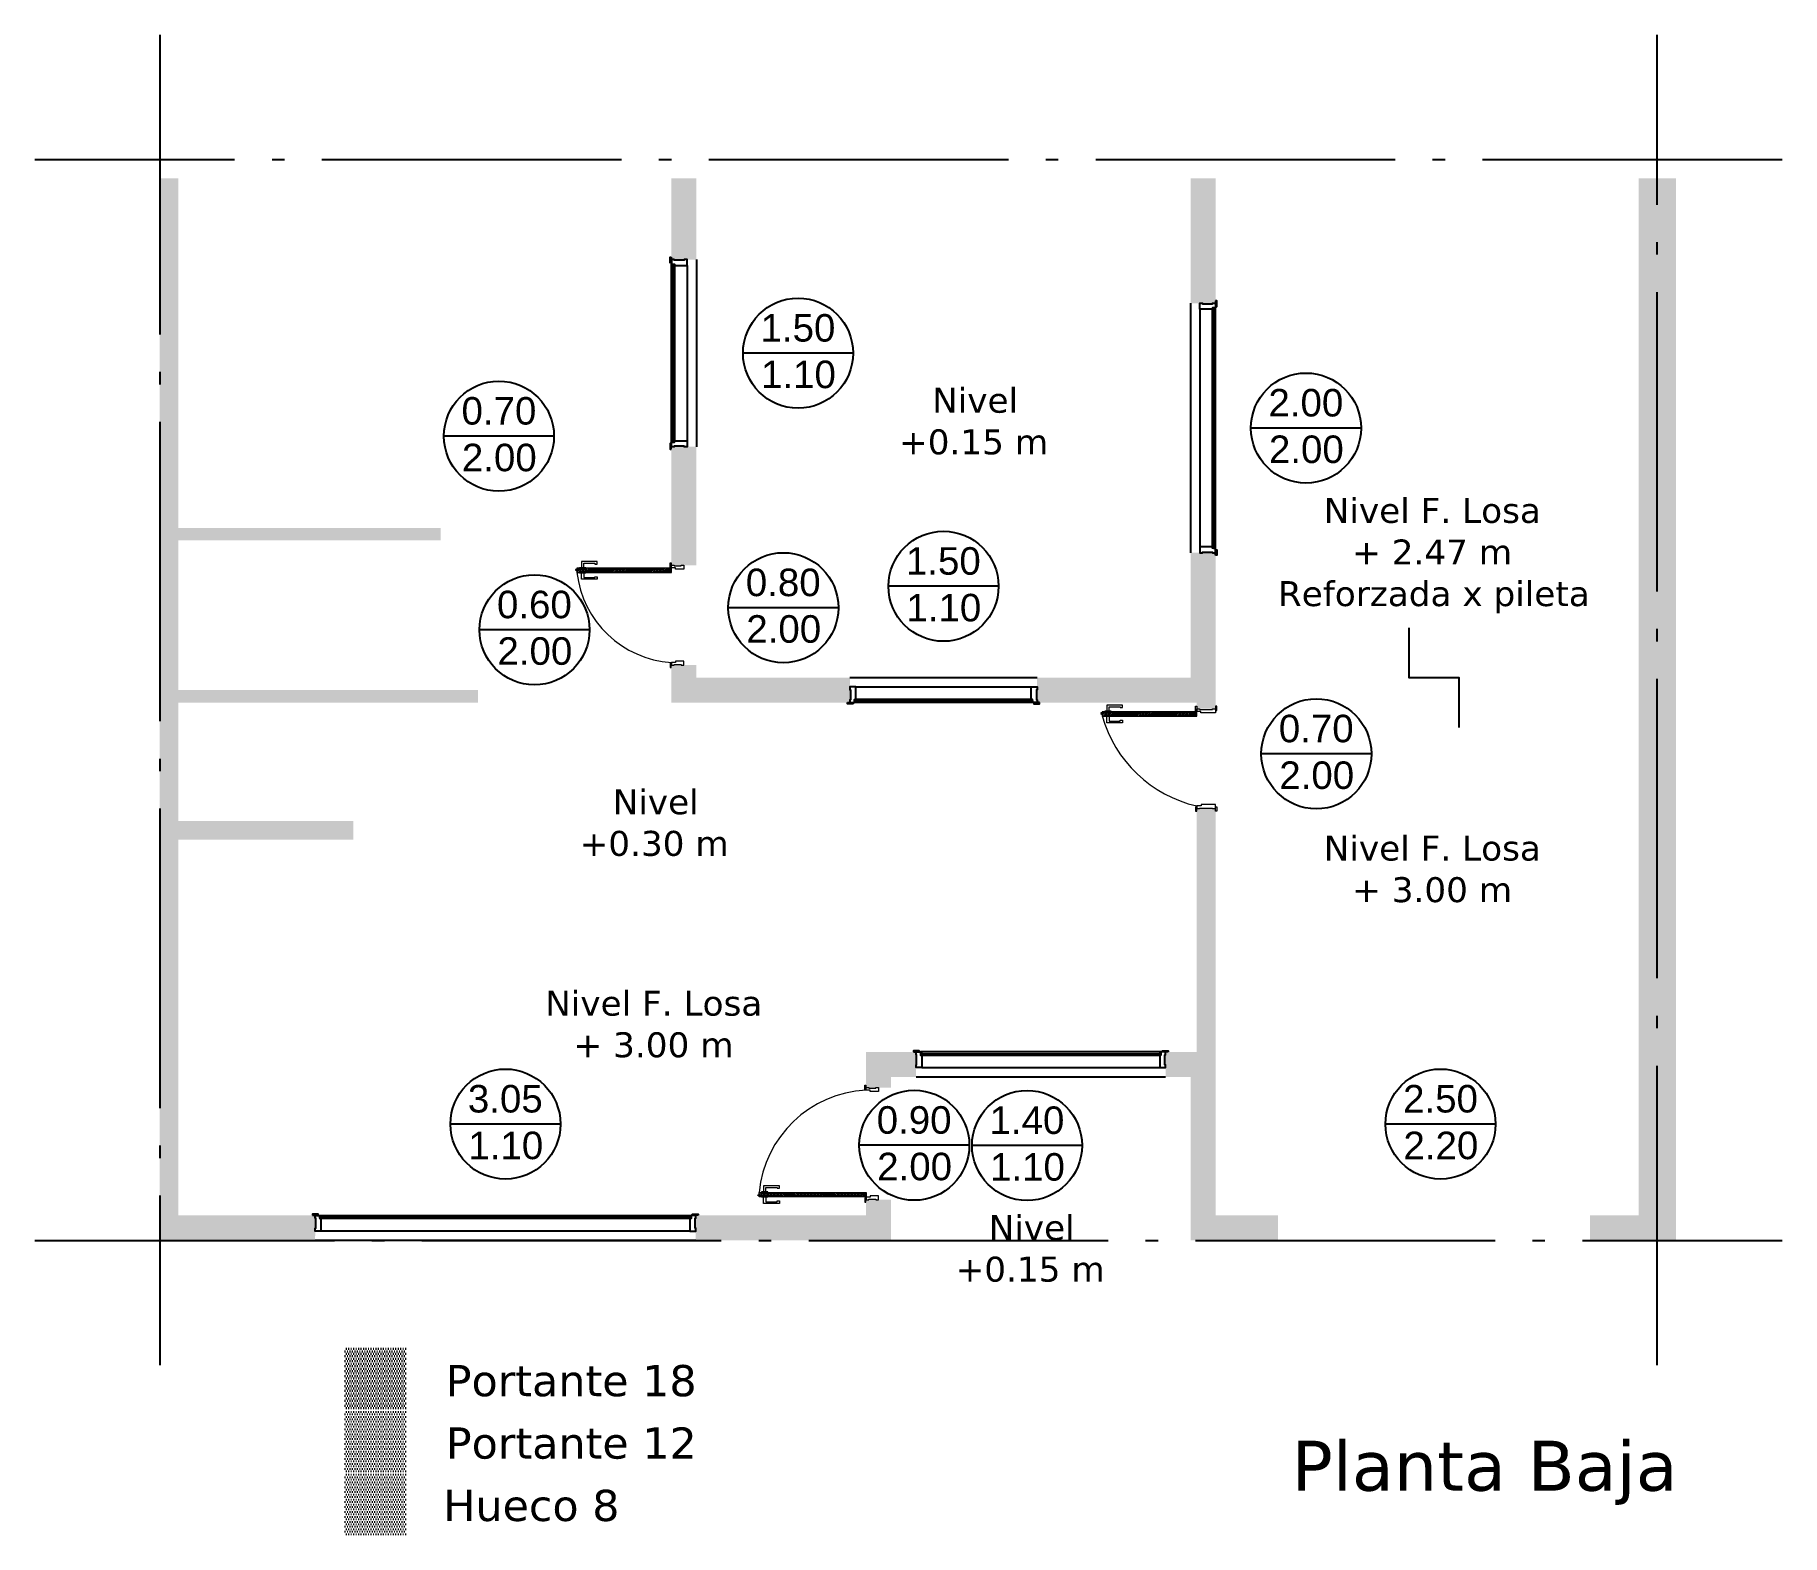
# Model space of a CAD drawing. Header units: millimetres. Extents: x 1518 to 3571, y 1479 to 1743.
# Drawn here: x 1528.04 to 1542.04, y 1533.23 to 1545.25 of the extents above; entities that cross this region are included whole.
import ezdxf
from ezdxf.enums import TextEntityAlignment as Align

# ---------------------------------------------------------------- set-up
doc = ezdxf.new("R2010")
doc.units = ezdxf.units.MM
doc.linetypes.add('ACAD_ISO04W100', pattern=[30, 24, -3, 0, -3])
for name, color, linetype in [('0-Límites', 2, 'Continuous'), ('2 - Pisos', 252, 'Continuous'), ('2-Muro 15', 160, 'Continuous'), ('2-Muro 8', 253, 'Continuous'), ('3-Ventanas', 7, 'Continuous'), ('7-Nomen. Carpintería', 7, 'Continuous')]:
    doc.layers.add(name, color=color, linetype=linetype)
doc.layers.add('2-Muro 20', color=10, linetype='Continuous', lineweight=30)
doc.layers.add('3-Puertas', color=7, linetype='Continuous', lineweight=0)
doc.styles.add('ARIAL', font='ARIAL.TTF')
doc.styles.get("Standard").update_dxf_attribs({"font": 'ARIAL.TTF'})
pattern_1 = [(0, (-2040.129378, -198.48109), (0.009921875, 0.01984375), [0, -0.01984375])]
pattern_2 = [(0, (-2040.129378, -198.4810906), (0.00396875, 0.0079375), [0, -0.0079375])]
pattern_3 = [(0, (-2040.079378, -198.48109), (0.009921875, 0.01984375), [0, -0.01984375])]

msp = doc.modelspace()

# ---------------------------------------------------------------- texts
at = {"color": 7, "width": 1.367794766338193e-13, "attachment_point": 1}
for s, insert, char_height in [('\\pi-0.98338;{\\fVerdana|b0|i0|c0|p34;Portante 18}', (1532.32, 1534.593), 0.25), ('\\pi-0.98245;{\\fVerdana|b0|i0|c0|p34;Portante 12}', (1532.32, 1534.093), 0.25), ('\\pi-1.514;{\\fVerdana|b0|i0|c0|p34;Planta Baja}', (1539.628, 1533.986), 0.4), ('\\pi-0.67705;{\\fVerdana|b0|i0|c0|p34;Hueco 8}', (1531.994, 1533.593), 0.25)]:
    msp.add_mtext(s, dxfattribs=dict(at, insert=insert, char_height=char_height))
at = {"layer": '2 - Pisos', "color": 7, "char_height": 0.2, "width": 8.94817, "attachment_point": 1}
for s, insert in [('\\pi4.1584;{\\fVerdana|b0|i0|c0|p34;Nivel \\P\\pi3.893;+0.15 m}', (1531.076, 1542.425)), ('\\pi3.6176;{\\fVerdana|b0|i0|c0|p34;Nivel F. Losa\\P\\pi3.8447;+ 2.47 m\\P\\pi3.2501;Reforzada x pileta}', (1534.755, 1541.542)), ('\\pi4.1584;{\\fVerdana|b0|i0|c0|p34;Nivel \\P\\pi3.893;+0.30 m}', (1528.516, 1539.207)), ('\\pi3.6176;{\\fVerdana|b0|i0|c0|p34;Nivel F. Losa\\P\\pi3.8447;+ 3.00 m}', (1534.755, 1538.836)), ('\\pi3.6176;{\\fVerdana|b0|i0|c0|p34;Nivel F. Losa\\P\\pi3.8447;+ 3.00 m}', (1528.516, 1537.593)), ('\\pi4.1584;{\\fVerdana|b0|i0|c0|p34;Nivel \\P\\pi3.893;+0.15 m}', (1531.529, 1535.795))]:
    msp.add_mtext(s, dxfattribs=dict(at, insert=insert))
at = {"layer": '7-Nomen. Carpintería', "color": 1, "style": 'ARIAL', "flags": 4}
for tag, p in [('1.50', (1534.159, 1542.905)), ('1.10', (1534.163, 1542.532)), ('2.00', (1538.229, 1542.305)), ('0.70', (1531.763, 1542.24)), ('2.00', (1531.766, 1541.866)), ('2.00', (1538.233, 1541.932)), ('1.50', (1535.324, 1541.037)), ('0.80', (1534.041, 1540.865)), ('0.60', (1532.047, 1540.688)), ('1.10', (1535.328, 1540.663)), ('2.00', (1534.045, 1540.492)), ('2.00', (1532.051, 1540.315)), ('0.70', (1538.312, 1539.694)), ('2.00', (1538.316, 1539.32)), ('3.05', (1531.814, 1536.727)), ('2.50', (1539.308, 1536.727)), ('0.90', (1535.09, 1536.557)), ('1.40', (1535.994, 1536.555)), ('1.10', (1531.818, 1536.353)), ('2.20', (1539.311, 1536.353)), ('2.00', (1535.094, 1536.184)), ('1.10', (1535.998, 1536.181))]:
    msp.add_attdef(tag, text='P1', height=0.2206, dxfattribs=at).set_placement(p, align=Align.MIDDLE_CENTER)

# ---------------------------------------------------------------- hatches: boundary and pattern name
at = {"layer": '2-Muro 15'}
h = msp.add_hatch(dxfattribs=at)
h.set_pattern_fill('DOTS', color=256, scale=0.005, style=0)
h.set_pattern_definition(pattern_2)
h.paths.add_polyline_path([(1529.195, 1544.102), (1529.045, 1544.102), (1529.045, 1538.802), (1530.595, 1538.802), (1530.595, 1538.952), (1529.195, 1538.952)])
h.paths.add_polyline_path([(1529.195, 1538.802), (1529.045, 1538.802), (1529.045, 1535.792), (1529.195, 1535.792)])
h = msp.add_hatch(dxfattribs=at)
h.set_pattern_fill('DOTS', color=256, scale=0.005, style=0)
h.set_pattern_definition(pattern_2)
h.paths.add_polyline_path([(1537.505, 1539.052), (1537.482, 1539.052), (1537.355, 1539.052), (1537.355, 1537.102), (1537.505, 1537.102)])
h.paths.add_polyline_path([(1537.505, 1539.902), (1537.355, 1539.902), (1537.355, 1539.852), (1537.426, 1539.852), (1537.505, 1539.852)])
h = msp.add_hatch(dxfattribs=at)
h.set_pattern_fill('DOTS', color=256, scale=0.0125, style=0)
h.set_pattern_definition([(0, (-250.983089, 663.613582), (0.009921875, 0.01984375), [0, -0.01984375])])
h.paths.add_polyline_path([(1530.522, 1533.73), (1531.022, 1533.73), (1531.022, 1534.23), (1530.522, 1534.23)])
at = {"layer": '2-Muro 20'}
h = msp.add_hatch(dxfattribs=at)
h.set_pattern_fill('DOTS', color=256, scale=0.0125, style=0)
h.set_pattern_definition(pattern_1)
h.paths.add_polyline_path([(1541.045, 1544.102), (1540.895, 1544.102), (1540.895, 1535.792), (1540.505, 1535.792), (1540.505, 1535.592), (1541.045, 1535.592)])
h.paths.add_polyline_path([(1541.195, 1544.102), (1541.045, 1544.102), (1541.045, 1535.592), (1541.195, 1535.592)])
h.paths.add_polyline_path([(1538.005, 1535.792), (1537.305, 1535.792), (1537.305, 1535.592), (1538.005, 1535.592)])
h.paths.add_polyline_path([(1534.905, 1535.792), (1533.34, 1535.792), (1533.34, 1535.592), (1534.905, 1535.592)])
h.paths.add_polyline_path([(1530.292, 1535.793), (1529.045, 1535.792), (1529.045, 1535.592), (1530.29, 1535.592)])
h.paths.add_polyline_path([(1534.575, 1540.102), (1533.345, 1540.102), (1533.345, 1540.202), (1533.145, 1540.202), (1533.145, 1539.902), (1534.575, 1539.902)])
h.paths.add_polyline_path([(1533.345, 1541.952), (1533.145, 1541.952), (1533.145, 1541.002), (1533.166, 1541.002), (1533.345, 1541.002)])
h.paths.add_polyline_path([(1533.345, 1544.102), (1533.145, 1544.102), (1533.145, 1543.452), (1533.345, 1543.452)])
h.paths.add_polyline_path([(1537.505, 1544.102), (1537.305, 1544.102), (1537.305, 1543.102), (1537.505, 1543.102)])
h.paths.add_polyline_path([(1537.505, 1541.102), (1537.305, 1541.102), (1537.305, 1540.102), (1536.075, 1540.102), (1536.075, 1539.902), (1537.505, 1539.902)])
h = msp.add_hatch(dxfattribs=at)
h.set_pattern_fill('DOTS', color=256, scale=0.0125, style=0)
h.set_pattern_definition(pattern_1)
h.paths.add_polyline_path([(1534.905, 1535.917), (1534.705, 1535.917), (1534.705, 1535.792), (1534.905, 1535.792)])
h.paths.add_polyline_path([(1535.105, 1537.102), (1534.705, 1537.102), (1534.705, 1536.817), (1534.805, 1536.817), (1534.905, 1536.817), (1534.905, 1536.902), (1535.105, 1536.902)])
h.paths.add_polyline_path([(1537.505, 1537.102), (1537.105, 1537.102), (1537.105, 1536.902), (1537.305, 1536.902), (1537.305, 1535.792), (1537.505, 1535.792)])
h = msp.add_hatch(dxfattribs=at)
h.set_pattern_fill('DOTS', color=256, scale=0.0125, style=0)
h.set_pattern_definition([(0, (-250.983089, 663.363582), (0.009921875, 0.01984375), [0, -0.01984375])])
h.paths.add_polyline_path([(1531.022, 1534.23), (1531.022, 1534.73), (1530.522, 1534.73), (1530.522, 1534.23)])
at = {"layer": '2-Muro 8'}
h = msp.add_hatch(dxfattribs=at)
h.set_pattern_fill('DOTS', color=256, scale=0.0125, style=0)
h.set_pattern_definition(pattern_3)
h.paths.add_polyline_path([(1531.295, 1541.202), (1531.295, 1541.302), (1529.195, 1541.302), (1529.195, 1541.202)])
h = msp.add_hatch(dxfattribs=at)
h.set_pattern_fill('DOTS', color=256, scale=0.0125, style=0)
h.set_pattern_definition(pattern_3)
h.paths.add_polyline_path([(1531.595, 1540.002), (1529.195, 1540.002), (1529.195, 1539.902), (1531.595, 1539.902)])
h = msp.add_hatch(dxfattribs=at)
h.set_pattern_fill('DOTS', color=256, scale=0.0125, style=0)
h.set_pattern_definition([(0, (-250.983089, 663.863582), (0.009921875, 0.01984375), [0, -0.01984375])])
h.paths.add_polyline_path([(1531.022, 1533.73), (1530.522, 1533.73), (1530.522, 1533.23), (1531.022, 1533.23)])
at = {"layer": '3-Puertas'}
h = msp.add_hatch(dxfattribs=at)
h.set_pattern_fill('CORK', color=252, scale=0.003, angle=675, style=0)
h.set_pattern_definition([(225, (1649.038119, 1662.58015), (-0.0067351921, 0.0067351921), []), (90, (1649.03812, 1662.573415), (0.02694078, 1e-17), [0.01347039, -0.01347039]), (90, (1649.036435, 1662.57173), (0.02694078, 1e-17), [0.01347039, -0.01347039]), (90, (1649.03475, 1662.570047), (0.02694078, 1e-17), [0.01347039, -0.01347039])])
h.paths.add_polyline_path([(1532.388, 1540.944), (1533.145, 1540.944), (1533.145, 1540.978), (1532.388, 1540.978)])
h = msp.add_hatch(dxfattribs=at)
h.set_pattern_fill('CORK', color=252, scale=0.003, angle=675, style=0)
h.set_pattern_definition([(225, (1653.148119, 1661.43015), (-0.0067351921, 0.0067351921), []), (90, (1653.14812, 1661.423415), (0.02694078, 1e-17), [0.01347039, -0.01347039]), (90, (1653.146435, 1661.42173), (0.02694078, 1e-17), [0.01347039, -0.01347039]), (90, (1653.14475, 1661.420047), (0.02694078, 1e-17), [0.01347039, -0.01347039])])
h.paths.add_polyline_path([(1536.598, 1539.794), (1537.355, 1539.794), (1537.355, 1539.828), (1536.598, 1539.828)])
h = msp.add_hatch(dxfattribs=at)
h.set_pattern_fill('CORK', color=252, scale=0.003, angle=675, style=0)
h.set_pattern_definition([(135, (1650.598119, 1414.339592), (-0.0067351921, -0.0067351921), []), (270, (1650.59812, 1414.346327), (0.02694078, -1e-17), [0.01347039, -0.01347039]), (270, (1650.596435, 1414.34801), (0.02694078, -1e-17), [0.01347039, -0.01347039]), (270, (1650.59475, 1414.349695), (0.02694078, -1e-17), [0.01347039, -0.01347039])])
h.paths.add_polyline_path([(1533.848, 1535.975), (1534.705, 1535.975), (1534.705, 1535.942), (1533.848, 1535.942)])

# ---------------------------------------------------------------- linework, layer by layer
at = {"layer": '0-Límites', "linetype": 'ACAD_ISO04W100', "ltscale": 0.1}
for p, q in [((1529.045, 1545.252), (1529.045, 1534.592)), ((1541.045, 1534.592), (1541.045, 1545.252)), ((1541.045, 1534.592), (1541.045, 1545.252)), ((1542.045, 1544.252), (1528.045, 1544.252)), ((1528.045, 1535.592), (1542.045, 1535.592))]:
    msp.add_line(p, q, dxfattribs=at)
at = {"layer": '2 - Pisos'}
msp.add_lwpolyline([(1539.055, 1540.502), (1539.055, 1540.102), (1539.455, 1540.102), (1539.455, 1539.702)], dxfattribs=at)
at = {"layer": '3-Puertas', "color": 7}
for points in [[(1532.408, 1540.983), (1532.408, 1540.978), (1532.458, 1540.978), (1532.458, 1540.983)], [(1532.388, 1540.957), (1532.388, 1540.969), (1532.377, 1540.969), (1532.377, 1540.965)], [(1532.408, 1540.939), (1532.408, 1540.944), (1532.458, 1540.944), (1532.458, 1540.939)], [(1536.598, 1539.807), (1536.598, 1539.819), (1536.587, 1539.819), (1536.587, 1539.815)], [(1536.618, 1539.833), (1536.618, 1539.828), (1536.668, 1539.828), (1536.668, 1539.833)], [(1536.618, 1539.789), (1536.618, 1539.794), (1536.668, 1539.794), (1536.668, 1539.789)], [(1533.848, 1535.963), (1533.848, 1535.951), (1533.837, 1535.951), (1533.837, 1535.955)], [(1533.868, 1535.98), (1533.868, 1535.975), (1533.918, 1535.975), (1533.918, 1535.98)], [(1533.868, 1535.937), (1533.868, 1535.942), (1533.918, 1535.942), (1533.918, 1535.937)]]:
    msp.add_lwpolyline(points, close=True, dxfattribs=at)
for points in [[(1532.442, 1540.983), (1532.442, 1541.019), (1532.532, 1541.019), (1532.532, 1541.012), (1532.55, 1541.012), (1532.55, 1541.032), (1532.424, 1541.032), (1532.424, 1540.983)], [(1532.442, 1540.939), (1532.442, 1540.903), (1532.532, 1540.903), (1532.532, 1540.91), (1532.55, 1540.91), (1532.55, 1540.89), (1532.424, 1540.89), (1532.424, 1540.939)], [(1536.652, 1539.833), (1536.652, 1539.869), (1536.742, 1539.869), (1536.742, 1539.862), (1536.76, 1539.862), (1536.76, 1539.882), (1536.634, 1539.882), (1536.634, 1539.833)], [(1536.652, 1539.789), (1536.652, 1539.753), (1536.742, 1539.753), (1536.742, 1539.76), (1536.76, 1539.76), (1536.76, 1539.74), (1536.634, 1539.74), (1536.634, 1539.789)], [(1533.902, 1535.98), (1533.902, 1536.016), (1533.992, 1536.016), (1533.992, 1536.01), (1534.01, 1536.01), (1534.01, 1536.029), (1533.884, 1536.029), (1533.884, 1535.98)], [(1533.902, 1535.937), (1533.902, 1535.901), (1533.992, 1535.901), (1533.992, 1535.908), (1534.01, 1535.908), (1534.01, 1535.888), (1533.884, 1535.888), (1533.884, 1535.937)]]:
    msp.add_lwpolyline(points, dxfattribs=at)
at = {"layer": '3-Puertas', "color": 2}
for points in [[(1533.144, 1541.022), (1533.144, 1540.987), (1533.134, 1540.987), (1533.134, 1541.022), (1533.144, 1541.022)], [(1533.145, 1540.981), (1533.145, 1540.981), (1533.145, 1540.981), (1533.145, 1541.002), (1533.166, 1541.002), (1533.166, 1540.997), (1533.222, 1540.997), (1533.222, 1541.002), (1533.245, 1541.002), (1533.245, 1541.002), (1533.245, 1540.971), (1533.245, 1540.971), (1533.245, 1540.971), (1533.245, 1540.971), (1533.178, 1540.971), (1533.178, 1540.971), (1533.178, 1540.971), (1533.178, 1540.981), (1533.145, 1540.981)], [(1533.144, 1540.182), (1533.144, 1540.217), (1533.134, 1540.217), (1533.134, 1540.182), (1533.144, 1540.182)], [(1533.145, 1540.224), (1533.145, 1540.224), (1533.145, 1540.224), (1533.145, 1540.202), (1533.167, 1540.202), (1533.167, 1540.207), (1533.222, 1540.207), (1533.222, 1540.202), (1533.245, 1540.202), (1533.245, 1540.202), (1533.245, 1540.234), (1533.245, 1540.234), (1533.245, 1540.234), (1533.245, 1540.234), (1533.179, 1540.234), (1533.179, 1540.234), (1533.179, 1540.234), (1533.179, 1540.224), (1533.145, 1540.224)], [(1537.354, 1539.872), (1537.354, 1539.837), (1537.344, 1539.837), (1537.344, 1539.872), (1537.354, 1539.872)], [(1537.506, 1539.872), (1537.506, 1539.838), (1537.516, 1539.838), (1537.516, 1539.872), (1537.506, 1539.872)], [(1537.355, 1539.831), (1537.355, 1539.831), (1537.355, 1539.831), (1537.355, 1539.852), (1537.376, 1539.852), (1537.376, 1539.847), (1537.482, 1539.847), (1537.482, 1539.852), (1537.505, 1539.852), (1537.505, 1539.852), (1537.505, 1539.821), (1537.505, 1539.821), (1537.505, 1539.821), (1537.505, 1539.821), (1537.388, 1539.821), (1537.388, 1539.821), (1537.388, 1539.821), (1537.388, 1539.831), (1537.355, 1539.831)], [(1537.354, 1539.032), (1537.354, 1539.067), (1537.344, 1539.067), (1537.344, 1539.032), (1537.354, 1539.032)], [(1537.355, 1539.074), (1537.355, 1539.074), (1537.355, 1539.074), (1537.355, 1539.052), (1537.377, 1539.052), (1537.377, 1539.057), (1537.482, 1539.057), (1537.482, 1539.052), (1537.505, 1539.052), (1537.505, 1539.052), (1537.505, 1539.084), (1537.505, 1539.084), (1537.505, 1539.084), (1537.505, 1539.084), (1537.389, 1539.084), (1537.389, 1539.084), (1537.389, 1539.084), (1537.389, 1539.074), (1537.355, 1539.074)], [(1537.506, 1539.032), (1537.506, 1539.067), (1537.516, 1539.067), (1537.516, 1539.032), (1537.506, 1539.032)], [(1534.704, 1536.837), (1534.704, 1536.802), (1534.694, 1536.802), (1534.694, 1536.837), (1534.704, 1536.837)], [(1534.705, 1536.796), (1534.705, 1536.796), (1534.705, 1536.796), (1534.705, 1536.817), (1534.727, 1536.817), (1534.727, 1536.812), (1534.782, 1536.812), (1534.782, 1536.817), (1534.805, 1536.817), (1534.805, 1536.817), (1534.805, 1536.786), (1534.805, 1536.786), (1534.805, 1536.786), (1534.805, 1536.786), (1534.739, 1536.786), (1534.739, 1536.786), (1534.739, 1536.786), (1534.739, 1536.796), (1534.705, 1536.796)], [(1534.705, 1535.939), (1534.705, 1535.939), (1534.705, 1535.939), (1534.705, 1535.917), (1534.726, 1535.917), (1534.726, 1535.922), (1534.782, 1535.922), (1534.782, 1535.917), (1534.805, 1535.917), (1534.805, 1535.917), (1534.805, 1535.949), (1534.805, 1535.949), (1534.805, 1535.949), (1534.805, 1535.949), (1534.738, 1535.949), (1534.738, 1535.949), (1534.738, 1535.949), (1534.738, 1535.939), (1534.705, 1535.939)], [(1534.704, 1535.897), (1534.704, 1535.932), (1534.694, 1535.932), (1534.694, 1535.897), (1534.704, 1535.897)]]:
    msp.add_lwpolyline(points, dxfattribs=at)
for points in [[(1532.388, 1540.944), (1533.145, 1540.944), (1533.145, 1540.978), (1532.388, 1540.978)], [(1536.598, 1539.794), (1537.355, 1539.794), (1537.355, 1539.828), (1536.598, 1539.828)], [(1533.848, 1535.975), (1534.705, 1535.975), (1534.705, 1535.942), (1533.848, 1535.942)]]:
    msp.add_lwpolyline(points, close=True, dxfattribs=at)
at = {"layer": '3-Puertas', "color": 251}
for centre, radius, start, end in [((1533.196, 1541.035), 0.813, 186.3891, 266.3881), ((1537.582, 1540.07), 1.022, 195.6335, 257.1437), ((1534.751, 1535.89), 0.907, 92.9364, 174.6174)]:
    msp.add_arc(centre, radius, start, end, dxfattribs=at)
at = {"layer": '3-Ventanas'}
for p, q in [((1533.145, 1542), (1533.145, 1543.405)), ((1533.27, 1543.405), (1533.27, 1542)), ((1533.345, 1543.452), (1533.345, 1541.952)), ((1537.305, 1543.102), (1537.305, 1541.102)), ((1537.38, 1543.055), (1537.38, 1541.15)), ((1537.505, 1541.15), (1537.505, 1543.055)), ((1534.575, 1540.102), (1536.075, 1540.102)), ((1534.622, 1540.027), (1536.028, 1540.027)), ((1536.028, 1539.902), (1534.622, 1539.902)), ((1537.058, 1537.102), (1535.152, 1537.102)), ((1535.152, 1536.977), (1537.058, 1536.977)), ((1535.105, 1536.902), (1537.105, 1536.902)), ((1530.337, 1535.792), (1533.293, 1535.792)), ((1533.293, 1535.667), (1530.337, 1535.667)), ((1533.34, 1535.592), (1530.29, 1535.592))]:
    msp.add_line(p, q, dxfattribs=at)
at = {"layer": '3-Ventanas', "color": 251}
for p, q in [((1533.161, 1543.405), (1533.161, 1542)), ((1537.488, 1543.055), (1537.488, 1541.15)), ((1534.622, 1539.919), (1536.028, 1539.919)), ((1535.152, 1537.086), (1537.058, 1537.086)), ((1533.293, 1535.776), (1530.337, 1535.776))]:
    msp.add_line(p, q, dxfattribs=at)
at = {"layer": '3-Ventanas', "color": 1}
for p, q in [((1533.168, 1543.413), (1533.163, 1543.413)), ((1533.163, 1542.002), (1533.163, 1543.403)), ((1533.168, 1542.002), (1533.168, 1543.403)), ((1537.481, 1543.063), (1537.486, 1543.063)), ((1537.481, 1541.152), (1537.481, 1543.053)), ((1537.486, 1541.152), (1537.486, 1543.053)), ((1533.168, 1541.992), (1533.163, 1541.992)), ((1537.481, 1541.142), (1537.486, 1541.142)), ((1534.614, 1539.926), (1534.614, 1539.921)), ((1536.026, 1539.926), (1534.624, 1539.926)), ((1536.026, 1539.921), (1534.624, 1539.921)), ((1536.036, 1539.926), (1536.036, 1539.921)), ((1535.144, 1537.079), (1535.144, 1537.084)), ((1537.056, 1537.084), (1535.154, 1537.084)), ((1537.056, 1537.079), (1535.154, 1537.079)), ((1537.066, 1537.079), (1537.066, 1537.084)), ((1530.329, 1535.769), (1530.329, 1535.774)), ((1530.339, 1535.774), (1533.291, 1535.774)), ((1530.339, 1535.769), (1533.291, 1535.769)), ((1533.301, 1535.769), (1533.301, 1535.774))]:
    msp.add_line(p, q, dxfattribs=at)
at = {"layer": '3-Ventanas', "color": 252}
for p, q in [((1533.17, 1543.405), (1533.17, 1542)), ((1537.48, 1543.055), (1537.48, 1541.15)), ((1534.622, 1539.927), (1536.028, 1539.927)), ((1535.152, 1537.077), (1537.058, 1537.077)), ((1533.293, 1535.767), (1530.337, 1535.767))]:
    msp.add_line(p, q, dxfattribs=at)
at = {"layer": '3-Ventanas', "color": 2}
for points in [[(1533.144, 1543.472), (1533.144, 1543.427), (1533.135, 1543.427), (1533.135, 1543.472), (1533.144, 1543.472)], [(1533.27, 1543.405), (1533.27, 1543.405), (1533.27, 1543.405), (1533.27, 1543.452), (1533.247, 1543.452), (1533.247, 1543.447), (1533.167, 1543.447), (1533.167, 1543.452), (1533.145, 1543.452), (1533.145, 1543.452), (1533.145, 1543.415), (1533.145, 1543.415), (1533.145, 1543.415), (1533.145, 1543.415), (1533.17, 1543.415), (1533.17, 1543.405), (1533.17, 1543.405), (1533.17, 1543.405), (1533.27, 1543.405)], [(1537.38, 1543.055), (1537.38, 1543.055), (1537.38, 1543.055), (1537.38, 1543.102), (1537.402, 1543.102), (1537.402, 1543.097), (1537.482, 1543.097), (1537.482, 1543.102), (1537.505, 1543.102), (1537.505, 1543.102), (1537.505, 1543.065), (1537.505, 1543.065), (1537.505, 1543.065), (1537.505, 1543.065), (1537.48, 1543.065), (1537.48, 1543.055), (1537.48, 1543.055), (1537.48, 1543.055), (1537.38, 1543.055)], [(1537.505, 1543.122), (1537.505, 1543.077), (1537.515, 1543.077), (1537.515, 1543.122), (1537.505, 1543.122)], [(1533.144, 1541.932), (1533.144, 1541.977), (1533.135, 1541.977), (1533.135, 1541.932), (1533.144, 1541.932)], [(1533.27, 1542), (1533.27, 1542), (1533.27, 1542), (1533.27, 1541.952), (1533.247, 1541.952), (1533.247, 1541.957), (1533.167, 1541.957), (1533.167, 1541.952), (1533.145, 1541.952), (1533.145, 1541.952), (1533.145, 1541.99), (1533.145, 1541.99), (1533.145, 1541.99), (1533.145, 1541.99), (1533.17, 1541.99), (1533.17, 1542), (1533.17, 1542), (1533.17, 1542), (1533.27, 1542)], [(1537.38, 1541.15), (1537.38, 1541.15), (1537.38, 1541.15), (1537.38, 1541.102), (1537.402, 1541.102), (1537.402, 1541.107), (1537.482, 1541.107), (1537.482, 1541.102), (1537.505, 1541.102), (1537.505, 1541.102), (1537.505, 1541.14), (1537.505, 1541.14), (1537.505, 1541.14), (1537.505, 1541.14), (1537.48, 1541.14), (1537.48, 1541.15), (1537.48, 1541.15), (1537.48, 1541.15), (1537.38, 1541.15)], [(1537.505, 1541.082), (1537.505, 1541.127), (1537.515, 1541.127), (1537.515, 1541.082), (1537.505, 1541.082)], [(1534.622, 1540.027), (1534.622, 1540.027), (1534.622, 1540.027), (1534.575, 1540.027), (1534.575, 1540.005), (1534.58, 1540.005), (1534.58, 1539.925), (1534.575, 1539.925), (1534.575, 1539.902), (1534.575, 1539.902), (1534.612, 1539.902), (1534.612, 1539.902), (1534.612, 1539.902), (1534.612, 1539.902), (1534.612, 1539.927), (1534.622, 1539.927), (1534.622, 1539.927), (1534.622, 1539.927), (1534.622, 1540.027)], [(1536.028, 1540.027), (1536.028, 1540.027), (1536.028, 1540.027), (1536.075, 1540.027), (1536.075, 1540.005), (1536.07, 1540.005), (1536.07, 1539.925), (1536.075, 1539.925), (1536.075, 1539.902), (1536.075, 1539.902), (1536.038, 1539.902), (1536.038, 1539.902), (1536.038, 1539.902), (1536.038, 1539.902), (1536.038, 1539.927), (1536.028, 1539.927), (1536.028, 1539.927), (1536.028, 1539.927), (1536.028, 1540.027)], [(1534.555, 1539.902), (1534.6, 1539.902), (1534.6, 1539.892), (1534.555, 1539.892), (1534.555, 1539.902)], [(1536.095, 1539.902), (1536.05, 1539.902), (1536.05, 1539.892), (1536.095, 1539.892), (1536.095, 1539.902)], [(1535.085, 1537.103), (1535.13, 1537.103), (1535.13, 1537.112), (1535.085, 1537.112), (1535.085, 1537.103)], [(1535.152, 1536.977), (1535.152, 1536.977), (1535.152, 1536.977), (1535.105, 1536.977), (1535.105, 1537), (1535.11, 1537), (1535.11, 1537.08), (1535.105, 1537.08), (1535.105, 1537.102), (1535.105, 1537.102), (1535.142, 1537.102), (1535.142, 1537.102), (1535.142, 1537.102), (1535.142, 1537.102), (1535.142, 1537.077), (1535.152, 1537.077), (1535.152, 1537.077), (1535.152, 1537.077), (1535.152, 1536.977)], [(1537.058, 1536.977), (1537.058, 1536.977), (1537.058, 1536.977), (1537.105, 1536.977), (1537.105, 1537), (1537.1, 1537), (1537.1, 1537.08), (1537.105, 1537.08), (1537.105, 1537.102), (1537.105, 1537.102), (1537.068, 1537.102), (1537.068, 1537.102), (1537.068, 1537.102), (1537.068, 1537.102), (1537.068, 1537.077), (1537.058, 1537.077), (1537.058, 1537.077), (1537.058, 1537.077), (1537.058, 1536.977)], [(1537.125, 1537.103), (1537.08, 1537.103), (1537.08, 1537.112), (1537.125, 1537.112), (1537.125, 1537.103)], [(1530.27, 1535.793), (1530.315, 1535.793), (1530.315, 1535.802), (1530.27, 1535.802), (1530.27, 1535.793)], [(1533.36, 1535.793), (1533.315, 1535.793), (1533.315, 1535.802), (1533.36, 1535.802), (1533.36, 1535.793)], [(1530.337, 1535.667), (1530.337, 1535.667), (1530.337, 1535.667), (1530.29, 1535.667), (1530.29, 1535.69), (1530.295, 1535.69), (1530.295, 1535.77), (1530.29, 1535.77), (1530.29, 1535.792), (1530.29, 1535.792), (1530.327, 1535.792), (1530.327, 1535.792), (1530.327, 1535.792), (1530.327, 1535.792), (1530.327, 1535.767), (1530.337, 1535.767), (1530.337, 1535.767), (1530.337, 1535.767), (1530.337, 1535.667)], [(1533.293, 1535.667), (1533.293, 1535.667), (1533.293, 1535.667), (1533.34, 1535.667), (1533.34, 1535.69), (1533.335, 1535.69), (1533.335, 1535.77), (1533.34, 1535.77), (1533.34, 1535.792), (1533.34, 1535.792), (1533.303, 1535.792), (1533.303, 1535.792), (1533.303, 1535.792), (1533.303, 1535.792), (1533.303, 1535.767), (1533.293, 1535.767), (1533.293, 1535.767), (1533.293, 1535.767), (1533.293, 1535.667)]]:
    msp.add_lwpolyline(points, dxfattribs=at)
for points in [[(1533.145, 1543.405), (1533.145, 1543.415), (1533.161, 1543.415), (1533.161, 1543.405)], [(1537.505, 1543.055), (1537.505, 1543.065), (1537.488, 1543.065), (1537.488, 1543.055)], [(1533.145, 1541.99), (1533.145, 1542), (1533.161, 1542), (1533.161, 1541.99)], [(1537.505, 1541.14), (1537.505, 1541.15), (1537.488, 1541.15), (1537.488, 1541.14)], [(1534.622, 1539.902), (1534.612, 1539.902), (1534.612, 1539.919), (1534.622, 1539.919)], [(1536.038, 1539.902), (1536.028, 1539.902), (1536.028, 1539.919), (1536.038, 1539.919)], [(1535.152, 1537.102), (1535.142, 1537.102), (1535.142, 1537.086), (1535.152, 1537.086)], [(1537.068, 1537.102), (1537.058, 1537.102), (1537.058, 1537.086), (1537.068, 1537.086)], [(1530.327, 1535.792), (1530.337, 1535.792), (1530.337, 1535.776), (1530.327, 1535.776)], [(1533.293, 1535.792), (1533.303, 1535.792), (1533.303, 1535.776), (1533.293, 1535.776)]]:
    msp.add_lwpolyline(points, close=True, dxfattribs=at)
at = {"layer": '3-Ventanas', "color": 1}
for points in [[(1533.168, 1543.403), (1533.168, 1543.413), (1533.163, 1543.413), (1533.163, 1543.403)], [(1537.481, 1543.053), (1537.481, 1543.063), (1537.486, 1543.063), (1537.486, 1543.053)], [(1533.168, 1542.002), (1533.168, 1541.992), (1533.163, 1541.992), (1533.163, 1542.002)], [(1537.481, 1541.152), (1537.481, 1541.142), (1537.486, 1541.142), (1537.486, 1541.152)], [(1534.624, 1539.926), (1534.614, 1539.926), (1534.614, 1539.921), (1534.624, 1539.921)], [(1536.026, 1539.926), (1536.036, 1539.926), (1536.036, 1539.921), (1536.026, 1539.921)], [(1535.154, 1537.079), (1535.144, 1537.079), (1535.144, 1537.084), (1535.154, 1537.084)], [(1537.056, 1537.079), (1537.066, 1537.079), (1537.066, 1537.084), (1537.056, 1537.084)], [(1530.339, 1535.769), (1530.329, 1535.769), (1530.329, 1535.774), (1530.339, 1535.774)], [(1533.291, 1535.769), (1533.301, 1535.769), (1533.301, 1535.774), (1533.291, 1535.774)]]:
    msp.add_lwpolyline(points, dxfattribs=at)
at = {"layer": '7-Nomen. Carpintería', "color": 1}
for p, q in [((1534.601, 1542.702), (1533.719, 1542.702)), ((1538.671, 1542.102), (1537.789, 1542.102)), ((1532.204, 1542.037), (1531.322, 1542.037)), ((1535.766, 1540.834), (1534.884, 1540.834)), ((1534.483, 1540.662), (1533.601, 1540.662)), ((1532.489, 1540.485), (1531.607, 1540.485)), ((1538.754, 1539.491), (1537.872, 1539.491)), ((1532.256, 1536.524), (1531.374, 1536.524)), ((1539.75, 1536.524), (1538.867, 1536.524)), ((1535.532, 1536.354), (1534.65, 1536.354)), ((1536.436, 1536.352), (1535.554, 1536.352))]:
    msp.add_line(p, q, dxfattribs=at)
at = {"layer": '7-Nomen. Carpintería', "color": 2}
for centre in [(1534.16, 1542.702), (1538.23, 1542.102), (1531.763, 1542.037), (1535.325, 1540.834), (1534.042, 1540.662), (1532.048, 1540.485), (1538.313, 1539.491), (1531.815, 1536.524), (1539.308, 1536.524), (1535.091, 1536.354), (1535.995, 1536.352)]:
    msp.add_circle(centre, 0.441, dxfattribs=at)

msp.set_redraw_order([(e.dxf.handle, doc.entitydb.next_handle()) for e in msp.query("TEXT MTEXT ATTDEF DIMENSION ARC_DIMENSION")])  # texts and dimensions are drawn at this point

doc.saveas('drawing.dxf')
